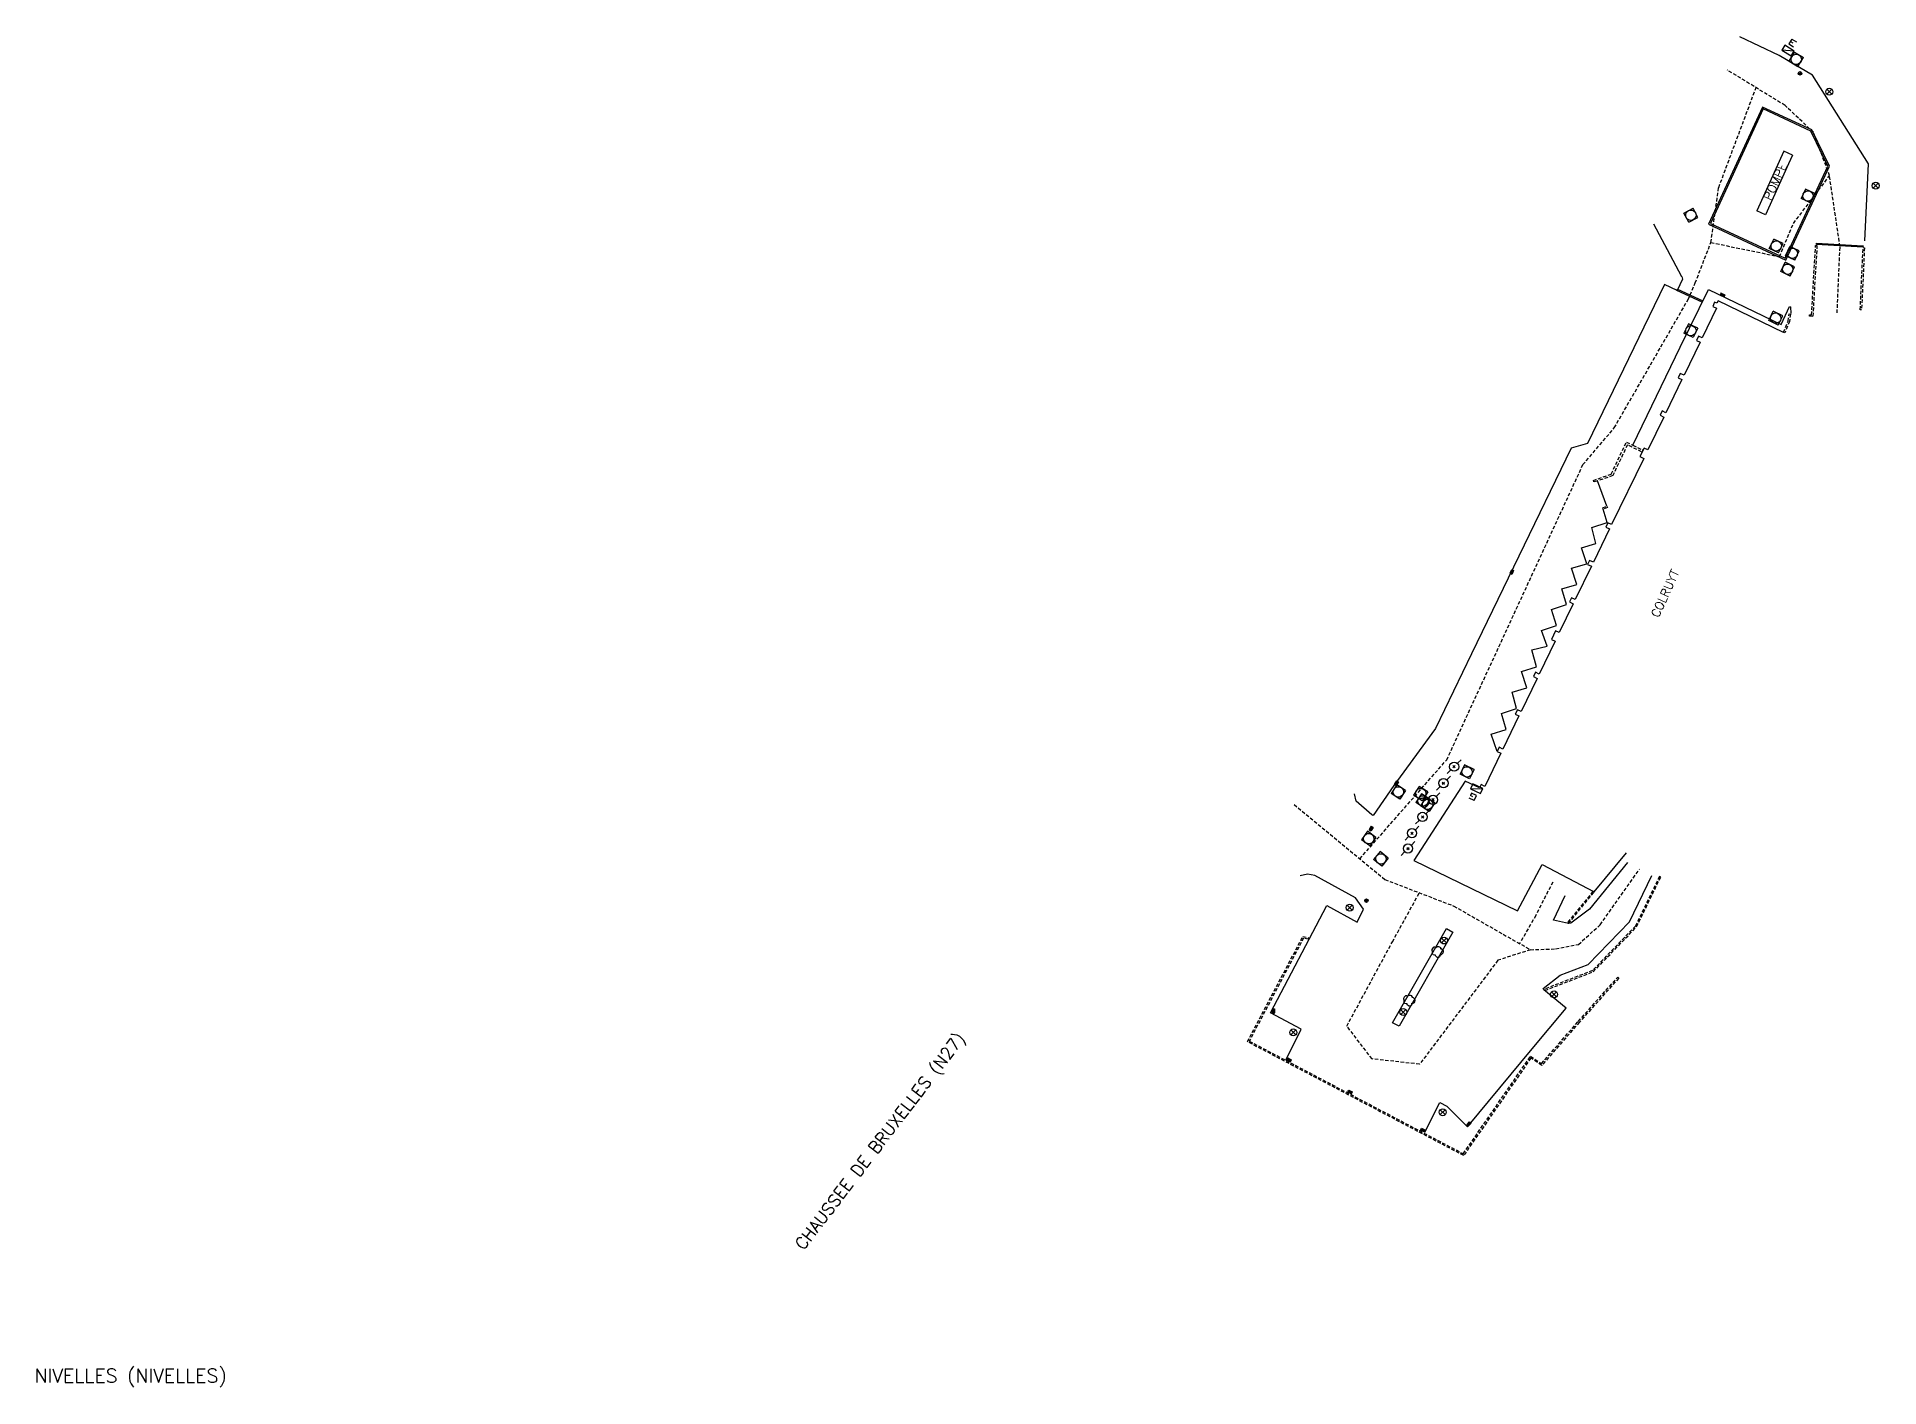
# Model space of a CAD drawing. Header units: millimetres. Extents: x 147000 to 148000, y 144261 to 145000.
# Drawn here: x 147513.4 to 147779.5, y 144261.4 to 144456.5 of the extents above; entities that cross this region are included whole.
import ezdxf
from ezdxf.enums import TextEntityAlignment as Align

# ---------------------------------------------------------------- set-up
doc = ezdxf.new("R2010")
doc.units = ezdxf.units.MM
doc.linetypes.add('DASHED', pattern=[0.75, 0.5, -0.25])
doc.layers.get('0').update_dxf_attribs({"linetype": 'CONTINUOUS'})
for name, color, linetype in [('W0001', 6, 'DASHED'), ('W0008', 7, 'CONTINUOUS'), ('W0015', 2, 'CONTINUOUS'), ('W0100', 7, 'CONTINUOUS'), ('W0105', 7, 'CONTINUOUS'), ('W0112', 1, 'DASHED'), ('W0300', 7, 'CONTINUOUS'), ('W0400', 7, 'CONTINUOUS'), ('W0402', 7, 'CONTINUOUS'), ('W0420', 7, 'CONTINUOUS'), ('W0430', 7, 'CONTINUOUS'), ('W0432', 7, 'CONTINUOUS'), ('W0469', 7, 'CONTINUOUS'), ('W0473', 7, 'CONTINUOUS'), ('W0856', 7, 'CONTINUOUS'), ('W0980', 7, 'CONTINUOUS'), ('W0989', 7, 'CONTINUOUS'), ('W0991', 7, 'CONTINUOUS')]:
    doc.layers.add(name, color=color, linetype=linetype)
doc.styles.get("Standard").update_dxf_attribs({"font": 'romans.shx', "width": 0.85})

msp = doc.modelspace()

# ---------------------------------------------------------------- texts
at = {"layer": 'W0980'}
msp.add_text('NIVELLES (NIVELLES)', height=2, dxfattribs=at).set_placement((147526.95, 144262.95), align=Align.MIDDLE)
at = {"layer": 'W0989'}
msp.add_text('CHAUSSEE DE BRUXELLES (N27)', height=1.75, rotation=52.6487, dxfattribs=at).set_placement((147623.47, 144281.63), align=Align.MIDDLE_LEFT)
at = {"layer": 'W0991'}
for s, p in [('POMPE', (147764.54, 144435.64)), ('COLRUYT', (147748.63, 144376.11))]:
    msp.add_text(s, height=1.25, rotation=65.5728, dxfattribs=at).set_placement(p, align=Align.MIDDLE_CENTER)

# ---------------------------------------------------------------- blocks, each defined once
blk = doc.blocks.new('T400')
for p, q in [((-0.15, 0.3), (0.15, 0.3)), ((-0.15, -0.25), (-0.15, 0.3)), ((-0.15, 0.15), (0.15, 0.15)), ((-0.15, 0), (0.15, 0)), ((0.15, 0.3), (0.15, -0.25)), ((-0.15, -0.15), (0.15, -0.15)), ((-0.15, -0.25), (-0.15, -0.3)), ((-0.15, -0.3), (0.15, -0.3)), ((0.15, -0.3), (0.15, -0.25))]:
    blk.add_line(p, q)
blk = doc.blocks.new('T420')
for p, q in [((0.75, 0.75), (-0.75, 0.75)), ((-0.75, 0.75), (-0.75, -0.75)), ((0.75, 0.75), (0.75, -0.75)), ((0.75, -0.75), (-0.75, -0.75))]:
    blk.add_line(p, q)
blk.add_ellipse((0, 0), major_axis=(-0.53, 0.53), ratio=1, start_param=3.926991, end_param=10.210176)
blk = doc.blocks.new('T473')
for p, q in [((-0.166667, 0.166667), (0.166667, -0.166667)), ((-0.166667, -0.166667), (0.166667, 0.166667)), ((0.500001, 0.500001), (1.000002, 1.000002)), ((-1.000002, -1.000002), (-0.500001, -0.500001))]:
    blk.add_line(p, q)
blk.add_ellipse((0, 0), major_axis=(0.471405, 0.471405), ratio=1, start_param=5.4977871438, end_param=11.780972451)
blk = doc.blocks.new('T469')
at = {"color": 0, "linetype": 'Continuous', "flags": 128}
for points in [[(-0.35, 0.35), (0.35, -0.35)], [(-0.35, -0.35), (0.35, 0.35)]]:
    blk.add_lwpolyline(points, dxfattribs=at)
at = {"color": 0, "linetype": 'Continuous'}
blk.add_circle((0, 0), 0.5, dxfattribs=at)
blk = doc.blocks.new('T300')
for p, q in [((-0.8, 0.51), (-0.86, 0.34)), ((-0.86, 0.34), (-0.86, 0.17)), ((-0.86, 0.17), (-0.74, 0.06)), ((-0.69, 0.63), (-0.8, 0.51)), ((-0.8, -0.06), (-0.74, 0.06)), ((-0.74, 0.06), (-0.69, 0.11)), ((-0.57, 0.69), (-0.69, 0.63)), ((-0.46, 0.69), (-0.57, 0.69)), ((-0.29, 0.63), (-0.46, 0.69)), ((-0.29, 0.63), (-0.17, 0.74)), ((-0.23, 0.57), (-0.29, 0.63)), ((-0.17, 0.74), (-0.06, 0.8)), ((-0.06, 0.8), (0.06, 0.8)), ((0.06, 0.8), (0.23, 0.74)), ((0.23, 0.74), (0.34, 0.63)), ((0.34, 0.63), (0.4, 0.51)), ((0.46, 0.46), (0.34, 0.46)), ((0.4, 0.51), (0.4, 0.46)), ((0.57, 0.4), (0.46, 0.46)), ((0.57, 0.4), (0.69, 0.29)), ((0.69, 0.29), (0.74, 0.17)), ((0.74, 0.06), (0.69, -0.17)), ((0.74, 0.17), (0.74, 0.06)), ((-0.8, -0.17), (-0.8, -0.06)), ((-0.8, -0.23), (-0.8, -0.17)), ((-0.74, -0.34), (-0.8, -0.23)), ((-0.69, -0.4), (-0.74, -0.34)), ((-0.51, -0.46), (-0.69, -0.4)), ((-0.4, -0.46), (-0.51, -0.46)), ((-0.4, -0.46), (-0.34, -0.46)), ((-0.34, -0.46), (-0.34, -0.4)), ((-0.34, -0.51), (-0.34, -0.46)), ((-0.29, -0.63), (-0.34, -0.51)), ((-0.17, -0.74), (-0.29, -0.63)), ((-0.06, -0.8), (-0.17, -0.74)), ((0.06, -0.8), (-0.06, -0.8)), ((0.17, -0.74), (0.06, -0.8)), ((0.23, -0.69), (0.17, -0.74)), ((0.29, -0.46), (0.23, -0.46)), ((0.29, -0.63), (0.23, -0.69)), ((0.46, -0.4), (0.29, -0.46)), ((0.34, -0.51), (0.29, -0.63)), ((0.34, -0.51), (0.34, -0.46)), ((0.57, -0.34), (0.46, -0.4)), ((0.63, -0.29), (0.57, -0.34)), ((0.69, -0.17), (0.63, -0.29))]:
    blk.add_line(p, q)
blk = doc.blocks.new('T856')
for p, q in [((-0.125, 0), (0.125, 0)), ((0, 0.125), (0, -0.125))]:
    blk.add_line(p, q)
blk.add_ellipse((0, 0), major_axis=(-0.177, 0.177), ratio=1, start_param=3.9269908, end_param=10.2101761)
blk = doc.blocks.new('T430')
at = {"flags": 128}
for points in [[(0.8, 0.8), (-0.8, 0.8)], [(-0.8, 0.8), (-0.8, 0)], [(0.8, 0.8), (-0.8, 0)], [(-0.8, 0), (0.8, 0)], [(-0.4, 2.1), (0.4, 2.1)], [(-0.4, 2.1), (-0.4, 1.3)], [(-0.4, 1.7), (0, 1.7)], [(-0.4, 1.3), (0.4, 1.3)], [(0.8, 0), (0.8, 0.8)]]:
    blk.add_lwpolyline(points, dxfattribs=at)
blk = doc.blocks.new('T432')
at = {"flags": 128}
for points in [[(0.8, 0.8), (-0.8, 0.8)], [(-0.8, 0.8), (-0.8, 0)], [(0.8, 0.8), (-0.8, 0)], [(-0.8, 0), (0.8, 0)], [(-0.4, 2.1), (-0.4, 1.3)], [(-0.4, 1.3), (0.4, 1.3)], [(-0.39, 2.1), (0.41, 2.1)], [(0, 1.7), (0.4, 1.7)], [(0.4, 1.3), (0.4, 1.7)], [(0.8, 0), (0.8, 0.8)]]:
    blk.add_lwpolyline(points, dxfattribs=at)

# ---------------------------------------------------------------- linework, layer by layer
at = {"layer": 'W0001'}
for points in [[(147704.53, 144337.77), (147717.08, 144352.07), (147736.76, 144394.72), (147741.29, 144400.05), (147751.94, 144418.56), (147752.98, 144420.98), (147755.24, 144426.82), (147765.13, 144424.78), (147767.17, 144429.58), (147772.4, 144436.48), (147770.05, 144442.73), (147765.95, 144446.63), (147757.59, 144451.76)], [(147755.24, 144426.82), (147756.37, 144434.77), (147761.77, 144449.2)], [(147773.48, 144416.64), (147773.9, 144426.24), (147772.37, 144436.44)], [(147695.03, 144345.61), (147708.14, 144334.78), (147718.09, 144330.95), (147729.16, 144324.63), (147724.47, 144323.1), (147713.16, 144308.09), (147706.3, 144308.86), (147702.65, 144313.61), (147709.23, 144325.78), (147713.12, 144332.86)], [(147729.16, 144324.63), (147732.81, 144324.76), (147736.11, 144325.41), (147739.27, 144328.24), (147744.95, 144336.28)], [(147732.39, 144334.41), (147729.94, 144329.59), (147727.61, 144325.51)]]:
    msp.add_lwpolyline(points, dxfattribs=at)
at = {"layer": 'W0008'}
for points in [[(147777.46, 144427.05), (147778.02, 144438.19), (147769.93, 144451.01), (147765.12, 144453.86), (147759.41, 144456.54)], [(147746.97, 144429.52), (147749.74, 144424.27), (147751.02, 144421.93)], [(147751.06, 144421.91), (147751.14, 144421.53), (147750.36, 144419.89), (147748.53, 144420.77), (147737.43, 144397.76), (147735.05, 144397.12), (147727.48, 144381.5), (147720.67, 144367.4), (147715.44, 144356.58), (147709.43, 144348.36), (147706.47, 144344.01), (147706.28, 144344.12), (147703.98, 144346.12), (147703.78, 144347.14)], [(147743.98, 144397.52), (147750.81, 144411.69), (147754.9, 144420.05), (147765.4, 144414.98), (147766.62, 144417.55), (147766.75, 144417.53), (147766.77, 144416.55)], [(147724.38, 144353.27), (147723.52, 144355.76), (147725.66, 144356.44), (147724.98, 144358.78), (147727.16, 144359.5), (147726.52, 144361.86), (147728.65, 144362.49), (147727.89, 144364.85), (147730.04, 144365.51), (147729.39, 144367.96), (147731.61, 144368.5), (147730.76, 144370.77), (147732.94, 144371.49), (147732.24, 144373.78), (147734.38, 144374.49), (147733.71, 144376.8), (147735.87, 144377.4), (147735.12, 144379.78), (147737.32, 144380.38), (147736.57, 144382.7), (147738.6, 144383.33), (147738.02, 144385.63), (147740.28, 144386.36), (147739.69, 144388.27)], [(147693.82, 144308.68), (147696.03, 144313.15), (147691.61, 144315.49), (147699.74, 144331), (147704.14, 144328.63), (147705.08, 144330.49), (147703.9, 144332.13), (147698.04, 144335.35), (147696.96, 144335.55), (147695.91, 144335.33)], [(147713.9, 144298.25), (147716.09, 144302.54), (147717.11, 144302.01), (147720.08, 144299.02), (147729.43, 144310.32), (147734.32, 144316.19), (147731.11, 144318.85), (147731, 144319.03), (147733.47, 144320.95), (147737.52, 144322.5), (147743.48, 144328.67), (147746.72, 144335.36)], [(147743.18, 144337.22), (147737.7, 144330.5), (147735.03, 144328.45), (147734.69, 144328.44), (147732.53, 144328.9), (147734.19, 144332.45)], [(147709.27, 144314.08), (147717.03, 144327.7), (147717.94, 144327.18), (147710.2, 144313.6), (147709.27, 144314.08)]]:
    msp.add_lwpolyline(points, dxfattribs=at)
at = {"layer": 'W0015'}
for points in [[(147767.02, 144439.43), (147765.76, 144440.01), (147761.86, 144431.41)], [(147767.02, 144439.43), (147766.44, 144438.18), (147763.11, 144430.84), (147761.86, 144431.41)]]:
    msp.add_lwpolyline(points, dxfattribs=at)
at = {"layer": 'W0100'}
msp.add_lwpolyline([(147765.72, 144413.81), (147756.27, 144418.38), (147756.08, 144418.06), (147755.77, 144418.2), (147755.5, 144417.58), (147756.04, 144417.32), (147753.98, 144413.05), (147753.44, 144413.3), (147753.14, 144412.68), (147753.68, 144412.42), (147751.36, 144407.63), (147750.82, 144407.89), (147750.51, 144407.27), (147751.05, 144407.01), (147748.75, 144402.23), (147748.21, 144402.49), (147747.91, 144401.86), (147748.45, 144401.6), (147746.13, 144396.84), (147745.59, 144397.11), (147745, 144395.89), (147745.54, 144395.63), (147740.89, 144386.05), (147740.35, 144386.31), (147740.06, 144385.71), (147740.6, 144385.45), (147738.27, 144380.63), (147737.72, 144380.89), (147737.44, 144380.29), (147737.98, 144380.03), (147735.65, 144375.24), (147735.11, 144375.49), (147734.82, 144374.88), (147735.36, 144374.62), (147733.34, 144370.47), (147732.8, 144370.73), (147732.2, 144369.48), (147732.74, 144369.22), (147730.45, 144364.45), (147729.91, 144364.72), (147729.61, 144364.1), (147730.15, 144363.84), (147727.83, 144359.03), (147727.29, 144359.3), (147726.98, 144358.67), (147727.52, 144358.41), (147725.21, 144353.63), (147724.67, 144353.88), (147724.38, 144353.27), (147724.92, 144353.01), (147722.61, 144348.24), (147722.07, 144348.51), (147721.84, 144348.04), (147719.74, 144349.01), (147712.32, 144337.51), (147727.32, 144330.23), (147730.89, 144336.95), (147738.39, 144332.98), (147743.06, 144338.64)], dxfattribs=at)
at = {"layer": 'W0105'}
msp.add_lwpolyline([(147740.23, 144388.74), (147738.87, 144392.37)], dxfattribs=at)
at = {"layer": 'W0112'}
for points in [[(147769.5, 144416.36), (147769.78, 144416.36), (147770.37, 144426.41), (147770.57, 144426.4), (147769.97, 144416.15), (147769.5, 144416.16)], [(147776.81, 144417.1), (147777.23, 144426.08), (147777.43, 144426.07), (147777.01, 144417.09)], [(147765.73, 144413.85), (147766.39, 144415.46), (147766.54, 144416.5), (147766.74, 144416.48), (147766.59, 144415.41), (147765.91, 144413.78)], [(147740.3, 144388.54), (147739.69, 144388.27), (147739.61, 144388.47), (147740.23, 144388.74)], [(147747.81, 144335.22), (147744.35, 144328.06), (147738.12, 144321.61), (147731.22, 144318.95), (147731.29, 144318.76), (147738.24, 144321.44), (147744.52, 144327.95), (147747.99, 144335.13)]]:
    msp.add_lwpolyline(points, close=True, dxfattribs=at)
for points in [[(147745.23, 144396.58), (147743.85, 144397.25), (147743.19, 144397.58), (147741.06, 144393.13), (147738.87, 144392.37), (147738.33, 144392.22), (147738.27, 144392.43), (147740.84, 144393.37), (147743.05, 144397.98), (147743.98, 144397.52), (147745.36, 144396.85)], [(147738.21, 144333.07), (147734.53, 144328.57), (147734.69, 144328.44)], [(147734.69, 144328.44), (147738.39, 144332.98), (147738.21, 144333.07)], [(147697.11, 144326.36), (147697.06, 144326.16), (147696.4, 144326.32), (147688.56, 144311.43), (147719.47, 144295.15), (147729.18, 144309.24), (147730.77, 144308.18), (147736.09, 144314.28), (147741.78, 144320.67), (147741.93, 144320.53), (147736.24, 144314.15), (147730.81, 144307.92), (147729.24, 144308.97), (147719.53, 144294.89), (147688.29, 144311.35), (147696.3, 144326.55), (147697.11, 144326.36)]]:
    msp.add_lwpolyline(points, dxfattribs=at)
at = {"layer": 'W0402'}
for points in [[(147762.71, 144446.37), (147754.91, 144429.48), (147766.09, 144424.28), (147772.37, 144437.86), (147769.82, 144443.08), (147762.71, 144446.37)], [(147762.81, 144446.12), (147755.18, 144429.58), (147765.99, 144424.55), (147772.15, 144437.86), (147769.67, 144442.93), (147762.81, 144446.12)]]:
    msp.add_lwpolyline(points, dxfattribs=at)
for points in [[(147770.51, 144426.72), (147777.22, 144426.35), (147777.21, 144426.15), (147770.5, 144426.52)], [(147750.43, 144420.06), (147754.06, 144418.37), (147753.97, 144418.19), (147750.34, 144419.88)]]:
    msp.add_lwpolyline(points, close=True, dxfattribs=at)

# ---------------------------------------------------------------- block references
at = {"layer": 'W0300'}
for p in [(147715.81, 144324.31), (147711.72, 144317.26)]:
    msp.add_blockref('T300', p, dxfattribs=at)
at = {"layer": 'W0400'}
for p, rotation in [((147756.91, 144419.26), 244.4711669307387), ((147726.49, 144379.23), 336.2398906736206), ((147709.84, 144348.72), 324.0187171667567), ((147706.17, 144342.13), 327.1673721632964), ((147694.32, 144308.72), 62.96931638147294), ((147703.14, 144304.08), 62.75540957478382), ((147713.65, 144298.57), 63.20858219698671), ((147720.29, 144299.46), 319.9124149092441)]:
    msp.add_blockref('T400', p, dxfattribs=dict(at, rotation=rotation))
for p in [(147692.06, 144315.78), (147692.07, 144315.8)]:
    msp.add_blockref('T400', p, dxfattribs=at)
at = {"layer": 'W0420'}
for p, rotation in [((147767.57, 144453.28), 148.9599559902618), ((147769.26, 144433.54), 335.1949563804795), ((147752.35, 144430.76), 208.04216061138), ((147764.68, 144426.32), 244.2803152074032), ((147767.01, 144425.26), 244.2832896518701), ((147766.34, 144422.96), 244.2960052330895), ((147764.61, 144415.89), 244.1415523900768), ((147752.35, 144414.07), 334.5723110650719), ((147720.02, 144350.33), 334.1559077293509), ((147710.1, 144347.43), 327.1712491322412), ((147713.33, 144347.2), 327.170468446529), ((147713.65, 144346.13), 327.1704671655251), ((147714.32, 144345.64), 327.1704389520332), ((147705.81, 144340.69), 323.4242105950561), ((147707.58, 144337.76), 320.5964115668967)]:
    msp.add_blockref('T420', p, dxfattribs=dict(at, rotation=rotation))
at = {"layer": 'W0430', "rotation": 328.5898562935851}
msp.add_blockref('T430', (147766.18, 144454.21), dxfattribs=at)
at = {"layer": 'W0432', "rotation": 154.9223856485097}
msp.add_blockref('T432', (147721.59, 144348.28), dxfattribs=at)
at = {"layer": 'W0469'}
for p in [(147772.34, 144448.61), (147779.05, 144435.03), (147703.07, 144330.71), (147716.69, 144325.96), (147732.59, 144318.18), (147710.8, 144315.62), (147694.92, 144312.69), (147716.5, 144301.15)]:
    msp.add_blockref('T469', p, dxfattribs=at)
at = {"layer": 'W0473'}
for p in [(147718.15, 144351.08), (147716.61, 144348.7), (147715.1, 144346.3), (147713.59, 144343.82), (147712.06, 144341.47), (147711.48, 144339.26)]:
    msp.add_blockref('T473', p, dxfattribs=at)
at = {"layer": 'W0856'}
for p in [(147768.12, 144451.26), (147705.48, 144331.73)]:
    msp.add_blockref('T856', p, dxfattribs=at)

msp.set_redraw_order([(e.dxf.handle, doc.entitydb.next_handle()) for e in msp.query("TEXT MTEXT ATTDEF DIMENSION ARC_DIMENSION")])  # texts and dimensions are drawn at this point

doc.saveas('drawing.dxf')
